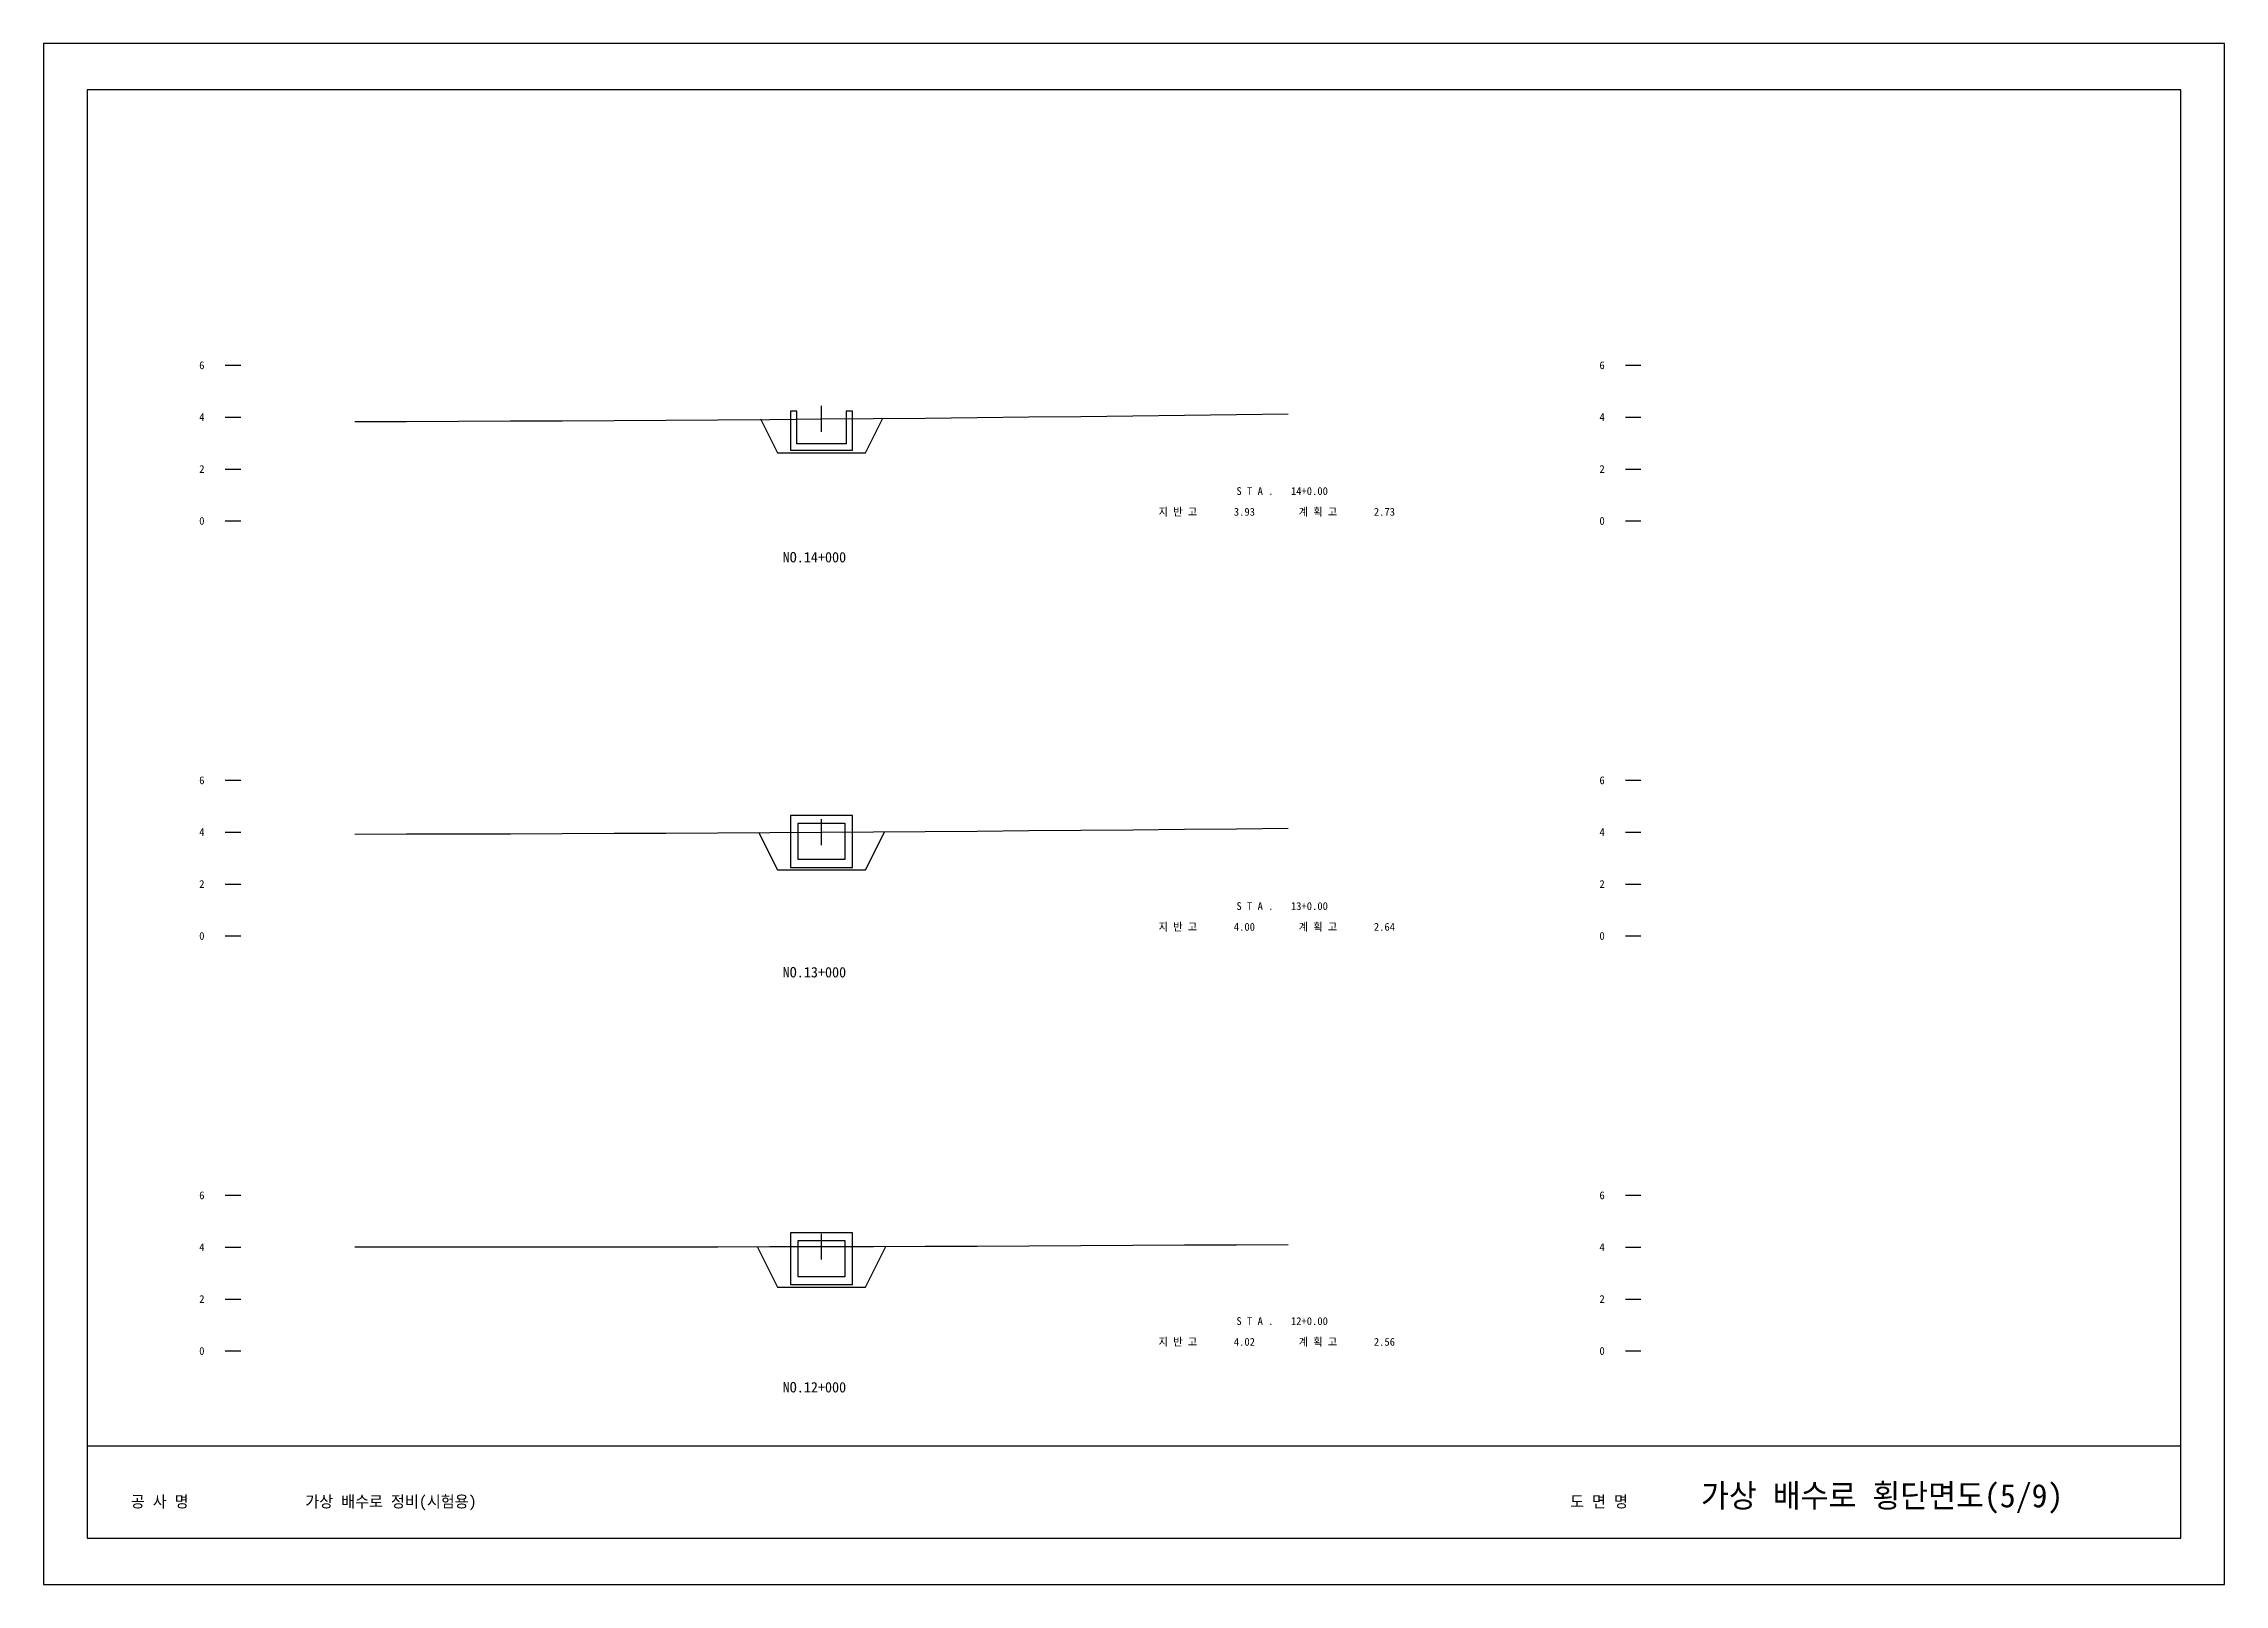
# Model space of a CAD drawing. Header units: millimetres. Extents: x 20000 to 30844, y 0 to 659.
# Drawn here: x 30380 to 30464.1, y 0 to 59.4 of the extents above; entities that cross this region are included whole.
import ezdxf

# ---------------------------------------------------------------- set-up
doc = ezdxf.new("R2010")
doc.units = ezdxf.units.MM
for name, color, linetype in [('dt1', 7, 'Continuous'), ('FORM', 7, 'Continuous'), ('GROUND', 3, 'Continuous'), ('STATION', 2, 'Continuous'), ('TICK', 1, 'Continuous'), ('계획선', 5, 'Continuous'), ('구조물', 4, 'Continuous')]:
    doc.layers.add(name, color=color, linetype=linetype)

msp = doc.modelspace()

# ---------------------------------------------------------------- texts
for s, p in [('S T A .', (30426, 42)), ('14+0.00', (30428.1, 42)), ('지 반 고', (30423, 41.2)), ('3.93', (30425.9, 41.2)), ('계 획 고', (30428.4, 41.2)), ('2.73', (30431.3, 41.2)), ('S T A .', (30426, 26)), ('13+0.00', (30428.1, 26)), ('지 반 고', (30423, 25.2)), ('4.00', (30425.9, 25.2)), ('계 획 고', (30428.4, 25.2)), ('2.64', (30431.3, 25.2)), ('S T A .', (30426, 10)), ('12+0.00', (30428.1, 10)), ('지 반 고', (30423, 9.2)), ('4.02', (30425.9, 9.2)), ('계 획 고', (30428.4, 9.2)), ('2.56', (30431.3, 9.2))]:
    msp.add_text(s, height=0.3).set_placement(p)
at = {"layer": 'dt1'}
for s, p in [('6', (30386, 46.85)), ('6', (30440, 46.85)), ('4', (30386, 44.85)), ('4', (30440, 44.85)), ('2', (30386, 42.85)), ('2', (30440, 42.85)), ('0', (30386, 40.85)), ('0', (30440, 40.85)), ('6', (30386, 30.85)), ('6', (30440, 30.85)), ('4', (30386, 28.85)), ('4', (30440, 28.85)), ('2', (30386, 26.85)), ('2', (30440, 26.85)), ('0', (30386, 24.85)), ('0', (30440, 24.85)), ('6', (30386, 14.85)), ('6', (30440, 14.85)), ('4', (30386, 12.85)), ('4', (30440, 12.85)), ('2', (30386, 10.85)), ('2', (30440, 10.85)), ('0', (30386, 8.85)), ('0', (30440, 8.85))]:
    msp.add_text(s, height=0.3, dxfattribs=at).set_placement(p)
at = {"layer": 'FORM'}
for s, height, p in [('공 사 명', 0.45, (30383.364, 2.97)), ('가상 배수로 정비(시험용)', 0.45, (30390.092, 2.97)), ('도 면 명', 0.45, (30438.87, 2.97)), ('가상 배수로 횡단면도(5/9)', 0.9, (30443.916, 2.97))]:
    msp.add_text(s, height=height, dxfattribs=at).set_placement(p)
at = {"layer": 'STATION'}
for s, p in [('NO.14+000', (30408.5, 39.4)), ('NO.13+000', (30408.5, 23.4)), ('NO.12+000', (30408.5, 7.4))]:
    msp.add_text(s, height=0.4, dxfattribs=at).set_placement(p)

# ---------------------------------------------------------------- linework, layer by layer
at = {"layer": 'dt1'}
for p, q in [((30387, 47), (30387.6, 47)), ((30441, 47), (30441.6, 47)), ((30387, 45), (30387.6, 45)), ((30441, 45), (30441.6, 45)), ((30387, 43), (30387.6, 43)), ((30441, 43), (30441.6, 43)), ((30387, 41), (30387.6, 41)), ((30441, 41), (30441.6, 41)), ((30387, 31), (30387.6, 31)), ((30441, 31), (30441.6, 31)), ((30387, 29), (30387.6, 29)), ((30441, 29), (30441.6, 29)), ((30387, 27), (30387.6, 27)), ((30441, 27), (30441.6, 27)), ((30387, 25), (30387.6, 25)), ((30441, 25), (30441.6, 25)), ((30387, 15), (30387.6, 15)), ((30441, 15), (30441.6, 15)), ((30387, 13), (30387.6, 13)), ((30441, 13), (30441.6, 13)), ((30387, 11), (30387.6, 11)), ((30441, 11), (30441.6, 11)), ((30387, 9), (30387.6, 9)), ((30441, 9), (30441.6, 9))]:
    msp.add_line(p, q, dxfattribs=at)
at = {"layer": 'FORM'}
msp.add_line((30381.682, 5.346), (30462.418, 5.346), dxfattribs=at)
for points in [[(30380, 0), (30464.1, 0), (30464.1, 59.4), (30380, 59.4)], [(30381.682, 1.782), (30462.418, 1.782), (30462.418, 57.618), (30381.682, 57.618)]]:
    msp.add_lwpolyline(points, close=True, dxfattribs=at)
at = {"layer": 'GROUND'}
for points in [[(30392, 44.831), (30394, 44.837), (30396, 44.844), (30398, 44.852), (30400, 44.861), (30402, 44.872), (30404, 44.884), (30406, 44.898), (30408, 44.913), (30410, 44.929), (30412, 44.947), (30414, 44.965), (30416, 44.985), (30418, 45.007), (30420, 45.029), (30422, 45.052), (30424, 45.076), (30426, 45.102), (30428, 45.127)], [(30392, 28.926), (30394, 28.93), (30396, 28.935), (30398, 28.941), (30400, 28.948), (30402, 28.956), (30404, 28.965), (30406, 28.975), (30408, 28.986), (30410, 28.998), (30412, 29.011), (30414, 29.026), (30416, 29.041), (30418, 29.058), (30420, 29.075), (30422, 29.094), (30424, 29.113), (30426, 29.133), (30428, 29.154)], [(30392, 13.011), (30394, 13.01), (30396, 13.009), (30398, 13.009), (30400, 13.01), (30402, 13.011), (30404, 13.013), (30406, 13.016), (30408, 13.02), (30410, 13.025), (30412, 13.03), (30414, 13.037), (30416, 13.044), (30418, 13.053), (30420, 13.062), (30422, 13.073), (30424, 13.084), (30426, 13.096), (30428, 13.109)]]:
    msp.add_lwpolyline(points, dxfattribs=at)
at = {"layer": 'TICK'}
for p, q in [((30410, 44.43), (30410, 45.43)), ((30410, 28.5), (30410, 29.5)), ((30410, 12.52), (30410, 13.52))]:
    msp.add_line(p, q, dxfattribs=at)
at = {"layer": '계획선'}
for points in [[(30407.648, 44.93), (30408.3, 43.626), (30411.7, 43.626), (30412.352, 44.93)], [(30407.571, 29), (30408.3, 27.542), (30411.7, 27.542), (30412.429, 29)], [(30407.519, 13.02), (30408.3, 11.458), (30411.7, 11.458), (30412.481, 13.02)]]:
    msp.add_lwpolyline(points, dxfattribs=at)
at = {"layer": '구조물'}
for points in [[(30408.8, 43.726), (30411.2, 43.726), (30411.2, 45.226), (30410.95, 45.226), (30410.95, 43.976), (30409.05, 43.976), (30409.05, 45.226), (30408.8, 45.226)], [(30408.8, 27.642), (30411.2, 27.642), (30411.2, 29.642), (30408.8, 29.642)], [(30409.1, 27.942), (30409.1, 29.342), (30410.9, 29.342), (30410.9, 27.942)], [(30408.8, 11.558), (30411.2, 11.558), (30411.2, 13.558), (30408.8, 13.558)], [(30409.1, 11.858), (30409.1, 13.258), (30410.9, 13.258), (30410.9, 11.858)]]:
    msp.add_lwpolyline(points, close=True, dxfattribs=at)

msp.set_redraw_order([(e.dxf.handle, doc.entitydb.next_handle()) for e in msp.query("TEXT MTEXT ATTDEF DIMENSION ARC_DIMENSION")])  # texts and dimensions are drawn at this point

doc.saveas('drawing.dxf')
